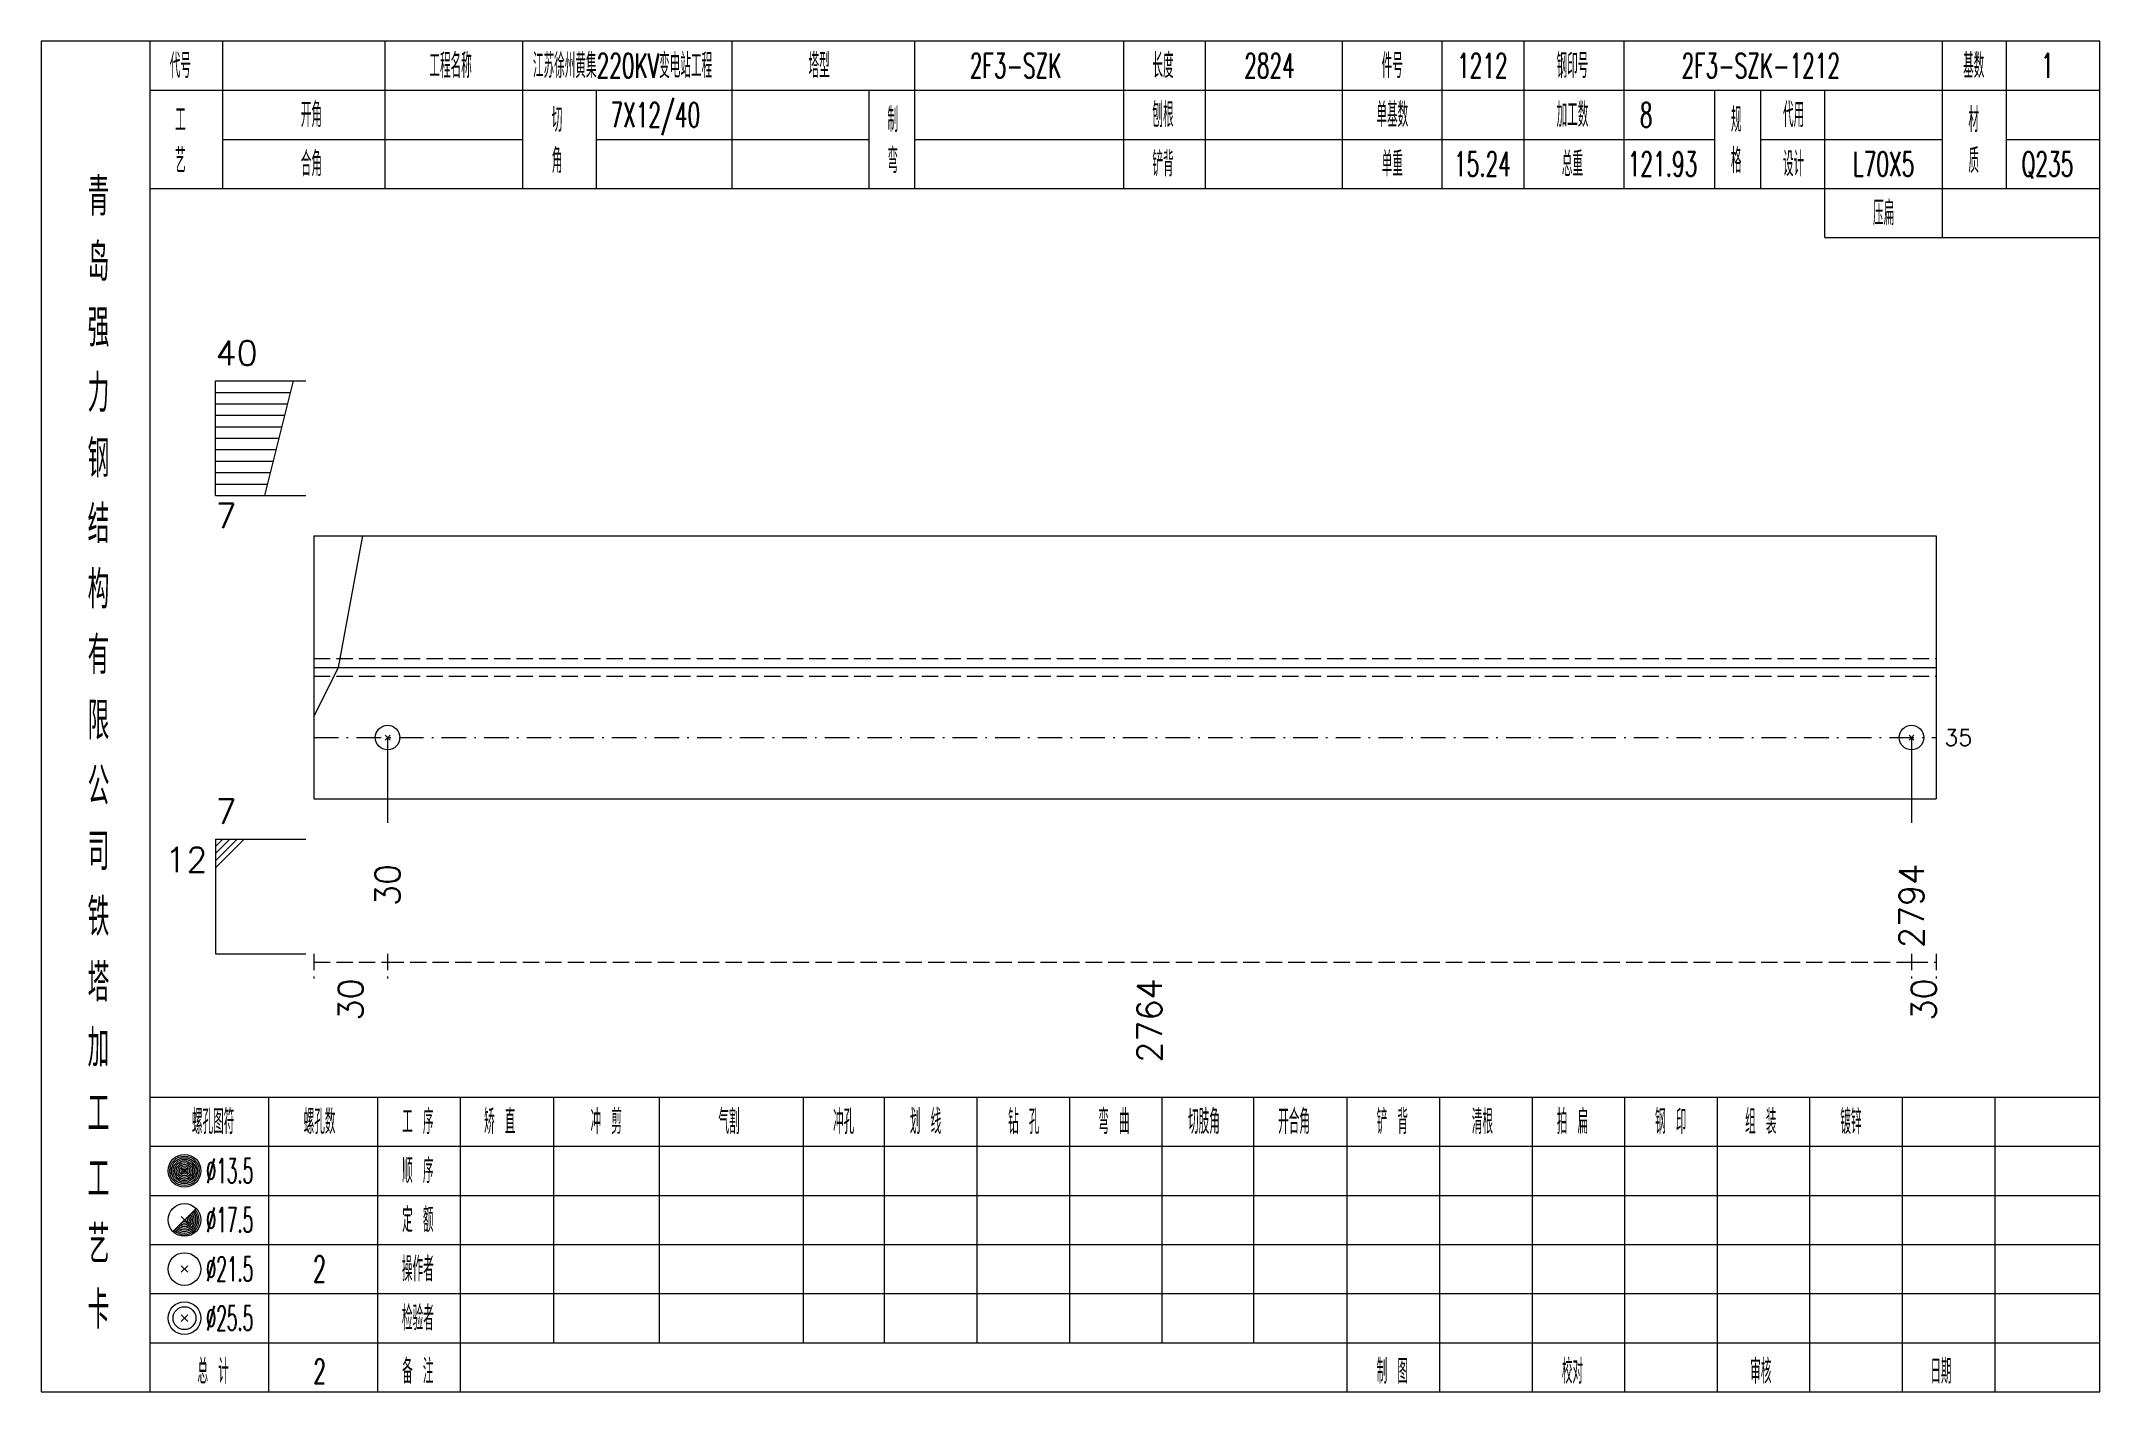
# Model space of a CAD drawing. Extents: x 0 to 4623, y -1159 to 4890.
# Drawn here: x 311.4 to 562.8, y 450 to 615 of the extents above; entities that cross this region are included whole.
import ezdxf
from ezdxf.enums import TextEntityAlignment as Align

# ---------------------------------------------------------------- set-up
doc = ezdxf.new("R2010")
doc.units = 0
doc.header["$MEASUREMENT"] = 0
doc.linetypes.add('一点画线', pattern=[5.2, 3, -1, 0.2, -1])
doc.linetypes.add('虚线', pattern=[2.75, 2, -0.75])
doc.layers.get('0').update_dxf_attribs({"linetype": 'CONTINUOUS', "lineweight": 25})
for name, color, linetype, lineweight in [('1', 7, 'CONTINUOUS', 25), ('4', 7, 'CONTINUOUS', 25), ('5', 7, 'CONTINUOUS', 25)]:
    doc.layers.add(name, color=color, linetype=linetype, lineweight=lineweight)
doc.styles.get("Standard").update_dxf_attribs({"font": 'simplex.shx', "width": 0.7, "height": 3, "bigfont": 'gbhzfs.shx'})

msp = doc.modelspace()

# ---------------------------------------------------------------- texts
at = {"color": 7, "linetype": 'Continuous', "lineweight": 13}
for s, p in [('40', (332.7, 574.5)), ('7', (332.7, 518.5))]:
    msp.add_text(s, height=3, dxfattribs=at).set_placement(p, align=Align.BOTTOM_LEFT)
msp.add_text('7', height=3, dxfattribs=at).set_placement((332.7, 558.5), align=Align.TOP_LEFT)
msp.add_text('35', height=2, dxfattribs=at).set_placement((543.8, 529.929), align=Align.MIDDLE_LEFT)
msp.add_text('12', height=3, dxfattribs=at).set_placement((331.7, 516.5), align=Align.TOP_RIGHT)
at = {"color": 8, "linetype": 'Continuous', "lineweight": 9}
for s, p in [('30', (349.2, 500.5)), ('2764', (446.75, 500.5)), ('30', (541.3, 500.5))]:
    msp.add_text(s, height=3, rotation=90, dxfattribs=at).set_placement(p, align=Align.MIDDLE_RIGHT)
at = {"layer": '1', "color": 7, "linetype": 'Continuous', "lineweight": 13}
for s, p in [('30', (353.7, 514.5)), ('2794', (539.8, 514.5))]:
    msp.add_text(s, height=3, rotation=90, dxfattribs=at).set_placement(p, align=Align.MIDDLE_RIGHT)
at = {"layer": '4', "color": 1, "linetype": 'Continuous', "lineweight": 13}
for s, height, width, p in [('代号', 3, 0.6, (328.4, 612)), ('工程名称', 3, 0.6, (361.4, 612)), ('江苏徐州黄集220KV变电站工程', 3, 0.6, (382.4, 612)), ('塔型', 3, 0.6, (406.4, 612)), ('2F3-SZK', 3, 0.6, (430.4, 612)), ('长度', 3, 0.6, (448.4, 612)), ('2824', 3, 0.6, (461.4, 612)), ('件号', 3, 0.6, (476.4, 612)), ('1212', 3, 0.6, (487.4, 612)), ('钢印号', 3, 0.6, (498.4, 612)), ('2F3-SZK-1212', 3, 0.6, (521.4, 612)), ('基数', 3, 0.6, (547.4, 612)), ('1', 3, 0.6, (556.4, 612)), ('工', 3, 0.6, (328.4, 605.4)), ('开角', 3, 0.6, (344.4, 606)), ('切', 3, 0.6, (374.4, 605.4)), ('7X12/40', 3, 0.6, (386.4, 606)), ('制', 3, 0.6, (415.4, 605.4)), ('刨根', 3, 0.6, (448.4, 606)), ('单基数', 3, 0.6, (476.4, 606)), ('加工数', 3, 0.6, (498.4, 606)), ('8', 3, 0.6, (507.4, 606)), ('规', 3, 0.6, (518.4, 605.4)), ('代用', 3, 0.6, (525.4, 606)), ('材', 3, 0.6, (547.4, 605.4)), ('艺', 3, 0.6, (328.4, 600.4)), ('合角', 3, 0.6, (344.4, 600)), ('角', 3, 0.6, (374.4, 600.4)), ('弯', 3, 0.6, (415.4, 600.4)), ('铲背', 3, 0.6, (448.4, 600)), ('单重', 3, 0.6, (476.4, 600)), ('15.24', 3, 0.6, (487.4, 600)), ('总重', 3, 0.6, (498.4, 600)), ('121.93', 3, 0.6, (509.4, 600)), ('格', 3, 0.6, (518.4, 600.4)), ('设计', 3, 0.6, (525.4, 600)), ('L70X5', 3, 0.6, (536.4, 600)), ('质', 3, 0.6, (547.4, 600.4)), ('Q235', 3, 0.6, (556.4, 600)), ('青', 4.6, 0.8, (318.4, 596)), ('压扁', 3, 0.6, (536.4, 594)), ('岛', 4.6, 0.8, (318.4, 588)), ('强', 4.6, 0.8, (318.4, 580)), ('力', 4.6, 0.8, (318.4, 572)), ('钢', 4.6, 0.8, (318.4, 564)), ('结', 4.6, 0.8, (318.4, 556)), ('构', 4.6, 0.8, (318.4, 548)), ('有', 4.6, 0.8, (318.4, 540)), ('限', 4.6, 0.8, (318.4, 532)), ('公', 4.6, 0.8, (318.4, 524)), ('司', 4.6, 0.8, (318.4, 516)), ('铁', 4.6, 0.8, (318.4, 508)), ('塔', 4.6, 0.8, (318.4, 500)), ('加', 4.6, 0.8, (318.4, 492)), ('工', 4.6, 0.8, (318.4, 484)), ('螺孔图符', 3, 0.6, (332.4, 483)), ('螺孔数', 3, 0.6, (345.4, 483)), ('工 序', 3, 0.6, (357.4, 483)), ('矫 直', 3, 0.6, (367.4, 483)), ('冲 剪', 3, 0.6, (380.4, 483)), ('气割', 3, 0.6, (395.4, 483)), ('冲孔', 3, 0.6, (409.4, 483)), ('划 线', 3, 0.6, (419.4, 483)), ('钻 孔', 3, 0.6, (431.4, 483)), ('弯 曲', 3, 0.6, (442.4, 483)), ('切肢角', 3, 0.6, (453.4, 483)), ('开合角', 3, 0.6, (464.4, 483)), ('铲 背', 3, 0.6, (476.4, 483)), ('清根', 3, 0.6, (487.4, 483)), ('拍 扁', 3, 0.6, (498.4, 483)), ('钢 印', 3, 0.6, (510.4, 483)), ('组 装', 3, 0.6, (521.4, 483)), ('镀锌', 3, 0.6, (532.4, 483)), ('工', 4.6, 0.8, (318.4, 476)), ('%%C13.5', 3, 0.5, (334.4, 477)), ('顺 序', 3, 0.6, (357.4, 477)), ('定 额', 3, 0.6, (357.4, 471)), ('艺', 4.6, 0.8, (318.4, 468)), ('%%C17.5', 3, 0.5, (334.4, 471)), ('%%C21.5', 3, 0.5, (334.4, 465)), ('2', 3.2, 0.6, (345.4, 465)), ('操作者', 3, 0.6, (357.4, 465)), ('卡', 4.6, 0.8, (318.4, 460)), ('%%C25.5', 3, 0.5, (334.4, 459)), ('检验者', 3, 0.6, (357.4, 459)), ('总 计', 3, 0.6, (332.4, 452.5)), ('2', 3, 0.6, (345.4, 452.5)), ('备 注', 3, 0.6, (357.4, 452.5)), ('制 图', 3, 0.6, (476.4, 452.5)), ('校对', 3, 0.6, (498.4, 452.5)), ('审核', 3, 0.6, (521.4, 452.5)), ('日期', 3, 0.6, (543.4, 452.5))]:
    msp.add_text(s, height=height, dxfattribs=dict(at, width=width)).set_placement(p, align=Align.MIDDLE_CENTER)

# ---------------------------------------------------------------- blocks, each defined once
blk = doc.blocks.new('孔21.5')
at = {"layer": '5', "color": 7, "linetype": 'Continuous', "lineweight": 13}
for p, q in [((-0.2, -0.2), (0.2, 0.2)), ((-0.2, 0.2), (0.2, -0.2))]:
    blk.add_line(p, q, dxfattribs=at)
blk.add_circle((0, 0), 1, dxfattribs=at)

# ---------------------------------------------------------------- linework, layer by layer
at = {"color": 7, "linetype": 'Continuous', "lineweight": 13}
for p, q in [((332.7, 573.5), (343.7, 573.5)), ((332.7, 559.5), (332.7, 573.5)), ((338.7, 559.5), (342.2, 573.5)), ((332.7, 572.1), (341.85, 572.1)), ((332.7, 570.7), (341.5, 570.7)), ((332.7, 569.3), (341.15, 569.3)), ((332.7, 567.9), (340.8, 567.9)), ((332.7, 566.5), (340.45, 566.5)), ((332.7, 565.1), (340.1, 565.1)), ((332.7, 563.7), (339.75, 563.7)), ((332.7, 562.3), (339.4, 562.3)), ((332.7, 560.9), (339.05, 560.9)), ((332.7, 559.5), (343.7, 559.5)), ((347.7, 538.5), (350.7, 554.571)), ((344.7, 532.5), (347.7, 538.5)), ((353.7, 529.929), (353.7, 519.5)), ((539.8, 529.929), (539.8, 519.5)), ((332.7, 517.5), (343.7, 517.5)), ((332.7, 517.5), (332.7, 503.5)), ((333.575, 517.5), (332.7, 516.625)), ((334.45, 517.5), (332.7, 515.75)), ((335.325, 517.5), (332.7, 514.875)), ((336.2, 517.5), (332.7, 514)), ((332.7, 503.5), (343.7, 503.5))]:
    msp.add_line(p, q, dxfattribs=at)
at = {"color": 7, "linetype": 'Continuous', "lineweight": 18}
for p, q in [((344.7, 554.571), (344.7, 522.429)), ((344.7, 554.571), (542.8, 554.571)), ((542.8, 554.571), (542.8, 522.429)), ((344.7, 538.5), (542.8, 538.5))]:
    msp.add_line(p, q, dxfattribs=at)
at = {"color": 1, "linetype": '虚线', "lineweight": 18}
for p, q in [((344.7, 539.571), (542.8, 539.571)), ((344.7, 537.429), (542.8, 537.429))]:
    msp.add_line(p, q, dxfattribs=at)
at = {"color": 3, "linetype": '一点画线', "lineweight": 13}
msp.add_line((344.7, 529.929), (542.8, 529.929), dxfattribs=at)
at = {"color": 8, "linetype": '虚线', "lineweight": 9}
for p, q in [((344.7, 503.5), (344.7, 500.5)), ((353.7, 503.5), (353.7, 500.5)), ((353.7, 503.5), (353.7, 500.5)), ((539.8, 503.5), (539.8, 500.5)), ((539.8, 503.5), (539.8, 500.5)), ((542.8, 503.5), (542.8, 500.5)), ((344.7, 502.5), (353.7, 502.5)), ((353.7, 502.5), (539.8, 502.5)), ((539.8, 502.5), (542.8, 502.5))]:
    msp.add_line(p, q, dxfattribs=at)
at = {"layer": '1', "color": 7, "linetype": 'Continuous', "lineweight": 18}
msp.add_line((344.7, 522.429), (542.8, 522.429), dxfattribs=at)
at = {"layer": '4', "color": 1, "linetype": 'Continuous', "lineweight": 18}
for p, q in [((324.7, 450), (324.7, 615)), ((333.6, 597), (333.6, 615)), ((353.4, 597), (353.4, 615)), ((370.2, 597), (370.2, 615)), ((395.8, 597), (395.8, 615)), ((418.1, 597), (418.1, 615)), ((443.6, 597), (443.6, 615)), ((453.6, 597), (453.6, 615)), ((470.3, 597), (470.3, 615)), ((482.5, 597), (482.5, 615)), ((492.5, 597), (492.5, 615)), ((504.7, 597), (504.7, 615)), ((543.6, 591), (543.6, 615)), ((551.4, 597), (551.4, 615)), ((324.7, 609), (562.8, 609)), ((379.2, 597), (379.2, 609)), ((412.5, 597), (412.5, 609)), ((515.8, 597), (515.8, 609)), ((521.4, 597), (521.4, 609)), ((529.2, 591), (529.2, 609)), ((333.6, 603), (370.2, 603)), ((379.2, 603), (412.5, 603)), ((418.1, 603), (515.8, 603)), ((521.4, 603), (543.6, 603)), ((551.4, 603), (562.8, 603)), ((324.7, 597), (562.8, 597)), ((529.2, 591), (562.8, 591)), ((324.7, 486), (562.8, 486)), ((339.2, 450), (339.2, 486)), ((352.5, 450), (352.5, 486)), ((362.6, 450), (362.6, 486)), ((374, 456), (374, 486)), ((386.9, 456), (386.9, 486)), ((404.5, 456), (404.5, 486)), ((414.4, 456), (414.4, 486)), ((425.7, 456), (425.7, 486)), ((437, 456), (437, 486)), ((448.3, 456), (448.3, 486)), ((459.5, 456), (459.5, 486)), ((470.9, 456), (470.9, 486)), ((482.2, 456), (482.2, 486)), ((493.5, 456), (493.5, 486)), ((504.8, 456), (504.8, 486)), ((516.1, 456), (516.1, 486)), ((527.4, 456), (527.4, 486)), ((538.7, 456), (538.7, 486)), ((550, 456), (550, 486)), ((324.7, 480), (562.8, 480)), ((324.7, 474), (562.8, 474)), ((324.7, 468), (562.8, 468)), ((324.7, 462), (562.8, 462)), ((324.7, 456), (562.8, 456)), ((470.9, 450), (470.9, 456)), ((482.2, 450), (482.2, 456)), ((493.5, 450), (493.5, 456)), ((504.8, 450), (504.8, 456)), ((516.1, 450), (516.1, 456)), ((527.4, 450), (527.4, 456)), ((538.7, 450), (538.7, 456)), ((550, 450), (550, 456))]:
    msp.add_line(p, q, dxfattribs=at)
at = {"layer": '4', "color": 7, "linetype": 'Continuous', "lineweight": 13}
for p, q in [((328.7, 476.8), (329.1, 477.2)), ((329.1, 476.8), (328.7, 477.2)), ((327.486, 469.586), (330.314, 472.414)), ((328.5, 471.4), (329.3, 470.6)), ((328.5, 464.6), (329.3, 465.4)), ((328.5, 465.4), (329.3, 464.6)), ((328.5, 458.6), (329.3, 459.4)), ((328.5, 459.4), (329.3, 458.6))]:
    msp.add_line(p, q, dxfattribs=at)
at = {"layer": '4', "color": 1, "linetype": 'Continuous', "lineweight": 18}
msp.add_lwpolyline([(311.4, 615), (311.4, 450), (562.8, 450), (562.8, 615)], close=True, dxfattribs=at)
at = {"layer": '4', "color": 7, "linetype": 'Continuous', "lineweight": 13}
for centre, radius in [((328.9, 477), 2), ((328.9, 477), 1.8), ((328.9, 477), 1.6), ((328.9, 477), 1.4), ((328.9, 477), 1.2), ((328.9, 477), 1), ((328.9, 477), 0.8), ((328.9, 477), 0.6), ((328.9, 477), 0.4), ((328.9, 477), 0.2), ((328.9, 471), 2), ((328.9, 465), 2), ((328.9, 459), 2), ((328.9, 459), 1.4)]:
    msp.add_circle(centre, radius, dxfattribs=at)
for radius in [1.8, 1.6, 1.4, 1.2, 1, 0.8, 0.6, 0.4, 0.2]:
    msp.add_arc((328.9, 471), radius, 225, 45, dxfattribs=at)

# ---------------------------------------------------------------- block references
at = {"layer": '1', "color": 7, "linetype": 'Continuous', "lineweight": 13, "xscale": 1.5, "yscale": 1.5, "zscale": 1.5}
for p in [(353.7, 529.929), (539.8, 529.929)]:
    msp.add_blockref('孔21.5', p, dxfattribs=at)

msp.set_redraw_order([(e.dxf.handle, doc.entitydb.next_handle()) for e in msp.query("TEXT MTEXT ATTDEF DIMENSION ARC_DIMENSION")])  # texts and dimensions are drawn at this point

doc.saveas('drawing.dxf')
